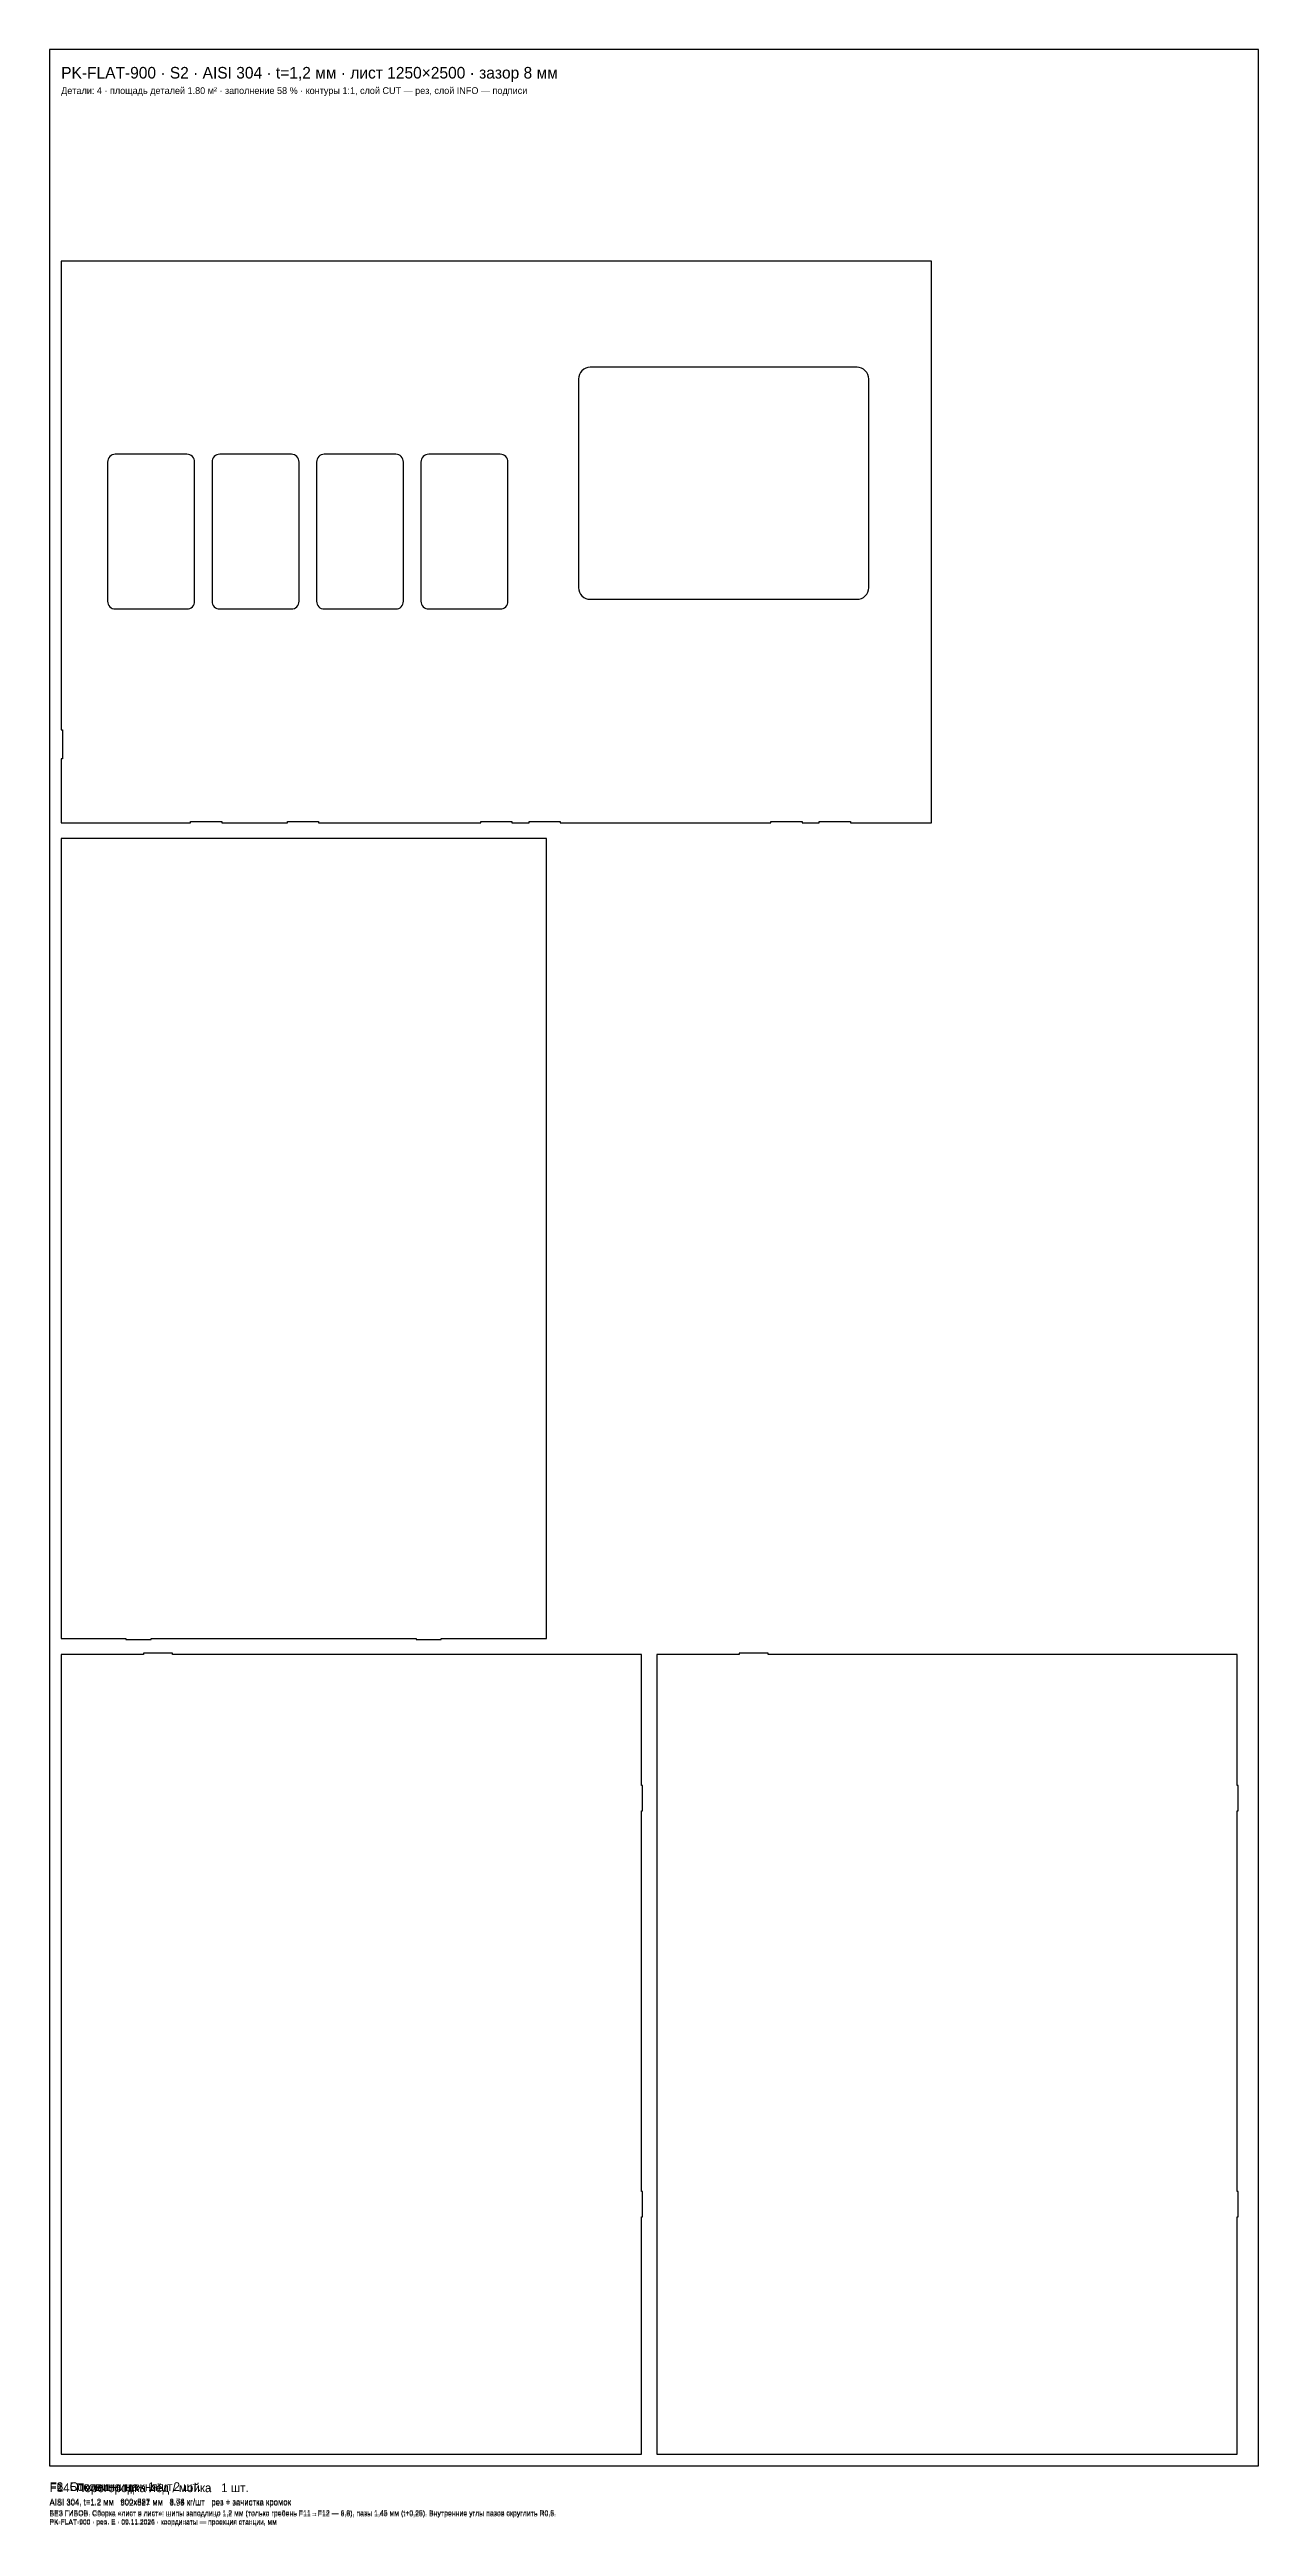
# Model space of a CAD drawing. Header units: millimetres. Extents: x 0 to 1250, y -63 to 2500.
import ezdxf

# ---------------------------------------------------------------- set-up
doc = ezdxf.new("R2010")
doc.units = ezdxf.units.MM
for name, color, linetype in [('CUT', 7, 'Continuous'), ('INFO', 3, 'Continuous'), ('SHEET', 8, 'Continuous')]:
    doc.layers.add(name, color=color, linetype=linetype)

msp = doc.modelspace()

# ---------------------------------------------------------------- linework, layer by layer
at = {"layer": 'CUT'}
for points in [[(145.9, 1700), (145.9, 1701.3), (178.1, 1701.3), (178.1, 1700), (245.9, 1700), (245.9, 1701.3), (278.1, 1701.3), (278.1, 1700), (445.9, 1700), (445.9, 1701.3), (478.1, 1701.3), (478.1, 1700), (495.9, 1700), (495.9, 1701.3), (528.1, 1701.3), (528.1, 1700), (745.9, 1700), (745.9, 1701.3), (778.1, 1701.3), (778.1, 1700), (795.9, 1700), (795.9, 1701.3), (828.1, 1701.3), (828.1, 1700), (912, 1700), (912, 2281.2), (12, 2281.2), (12, 1796.3), (13.3, 1796.3), (13.3, 1766.1), (12, 1766.1), (12, 1700)], [(835, 1931.2), (837.3, 1931.4), (839.6, 1932.1), (841.7, 1933.2), (843.5, 1934.7), (845, 1936.5), (846.1, 1938.6), (846.8, 1940.9), (847, 1943.2), (847, 2159.2), (846.8, 2161.5), (846.1, 2163.8), (845, 2165.9), (843.5, 2167.7), (841.7, 2169.2), (839.6, 2170.3), (837.3, 2171), (835, 2171.2), (559, 2171.2), (556.7, 2171), (554.4, 2170.3), (552.3, 2169.2), (550.5, 2167.7), (549, 2165.9), (547.9, 2163.8), (547.2, 2161.5), (547, 2159.2), (547, 1943.2), (547.2, 1940.9), (547.9, 1938.6), (549, 1936.5), (550.5, 1934.7), (552.3, 1933.2), (554.4, 1932.1), (556.7, 1931.4), (559, 1931.2)], [(142, 1921.2), (143.6, 1921.4), (145.1, 1921.8), (146.4, 1922.5), (147.7, 1923.5), (148.7, 1924.8), (149.4, 1926.1), (149.8, 1927.6), (150, 1929.2), (150, 2073.2), (149.8, 2074.8), (149.4, 2076.3), (148.7, 2077.6), (147.7, 2078.9), (146.4, 2079.9), (145.1, 2080.6), (143.6, 2081), (142, 2081.2), (68, 2081.2), (66.4, 2081), (64.9, 2080.6), (63.6, 2079.9), (62.3, 2078.9), (61.3, 2077.6), (60.6, 2076.3), (60.2, 2074.8), (60, 2073.2), (60, 1929.2), (60.2, 1927.6), (60.6, 1926.1), (61.3, 1924.8), (62.3, 1923.5), (63.6, 1922.5), (64.9, 1921.8), (66.4, 1921.4), (68, 1921.2)], [(250, 1921.2), (251.6, 1921.4), (253.1, 1921.8), (254.4, 1922.5), (255.7, 1923.5), (256.7, 1924.8), (257.4, 1926.1), (257.8, 1927.6), (258, 1929.2), (258, 2073.2), (257.8, 2074.8), (257.4, 2076.3), (256.7, 2077.6), (255.7, 2078.9), (254.4, 2079.9), (253.1, 2080.6), (251.6, 2081), (250, 2081.2), (176, 2081.2), (174.4, 2081), (172.9, 2080.6), (171.6, 2079.9), (170.3, 2078.9), (169.3, 2077.6), (168.6, 2076.3), (168.2, 2074.8), (168, 2073.2), (168, 1929.2), (168.2, 1927.6), (168.6, 1926.1), (169.3, 1924.8), (170.3, 1923.5), (171.6, 1922.5), (172.9, 1921.8), (174.4, 1921.4), (176, 1921.2)], [(358, 1921.2), (359.6, 1921.4), (361.1, 1921.8), (362.4, 1922.5), (363.7, 1923.5), (364.7, 1924.8), (365.4, 1926.1), (365.8, 1927.6), (366, 1929.2), (366, 2073.2), (365.8, 2074.8), (365.4, 2076.3), (364.7, 2077.6), (363.7, 2078.9), (362.4, 2079.9), (361.1, 2080.6), (359.6, 2081), (358, 2081.2), (284, 2081.2), (282.4, 2081), (280.9, 2080.6), (279.6, 2079.9), (278.3, 2078.9), (277.3, 2077.6), (276.6, 2076.3), (276.2, 2074.8), (276, 2073.2), (276, 1929.2), (276.2, 1927.6), (276.6, 1926.1), (277.3, 1924.8), (278.3, 1923.5), (279.6, 1922.5), (280.9, 1921.8), (282.4, 1921.4), (284, 1921.2)], [(466, 1921.2), (467.6, 1921.4), (469.1, 1921.8), (470.4, 1922.5), (471.7, 1923.5), (472.7, 1924.8), (473.4, 1926.1), (473.8, 1927.6), (474, 1929.2), (474, 2073.2), (473.8, 2074.8), (473.4, 2076.3), (472.7, 2077.6), (471.7, 2078.9), (470.4, 2079.9), (469.1, 2080.6), (467.6, 2081), (466, 2081.2), (392, 2081.2), (390.4, 2081), (388.9, 2080.6), (387.6, 2079.9), (386.3, 2078.9), (385.3, 2077.6), (384.6, 2076.3), (384.2, 2074.8), (384, 2073.2), (384, 1929.2), (384.2, 1927.6), (384.6, 1926.1), (385.3, 1924.8), (386.3, 1923.5), (387.6, 1922.5), (388.9, 1921.8), (390.4, 1921.4), (392, 1921.2)], [(79, 856), (79, 854.8), (105, 854.8), (105, 856), (379, 856), (379, 854.8), (405, 854.8), (405, 856), (514, 856), (514, 1683.6), (12, 1683.6), (12, 856)], [(612, 12), (612, 257.8), (613.2, 257.8), (613.2, 283.8), (612, 283.8), (612, 677.8), (613.2, 677.8), (613.2, 703.8), (612, 703.8), (612, 839.6), (127, 839.6), (127, 840.8), (97, 840.8), (97, 839.6), (12, 839.6), (12, 12)], [(1228, 12), (1228, 257.8), (1229.2, 257.8), (1229.2, 283.8), (1228, 283.8), (1228, 677.8), (1229.2, 677.8), (1229.2, 703.8), (1228, 703.8), (1228, 839.6), (743, 839.6), (743, 840.8), (713, 840.8), (713, 839.6), (628, 839.6), (628, 12)]]:
    msp.add_lwpolyline(points, close=True, dxfattribs=at)
at = {"layer": 'SHEET'}
msp.add_lwpolyline([(0, 0), (1250, 0), (1250, 2500), (0, 2500)], close=True, dxfattribs=at)

# ---------------------------------------------------------------- texts
at = {"layer": 'INFO'}
for s, height, p in [('Детали: 4 · площадь деталей 1.80 м² · заполнение 58 % · контуры 1:1, слой CUT — рез, слой INFO — подписи', 7, (12, 2454)), ('PK-FLAT-900 · S2 · AISI 304 · t=1,2 мм · лист 1250×2500 · зазор 8 мм', 12, (12, 2470)), ('F2  Боковина нижняя   2 шт.', 9, (0, -26)), ('F2  Боковина нижняя   2 шт.', 9, (0, -26)), ('F6  Столешница   1 шт.', 9, (0, -26)), ('F14  Перегородка лёд / мойка   1 шт.', 9, (0, -27.2)), ('AISI 304, t=1.2 мм   600x827 мм   4.73 кг/шт   рез + зачистка кромок', 6, (0, -40)), ('AISI 304, t=1.2 мм   600x827 мм   4.73 кг/шт   рез + зачистка кромок', 6, (0, -40)), ('AISI 304, t=1.2 мм   900x581 мм   3.74 кг/шт   рез + зачистка кромок', 6, (0, -40)), ('AISI 304, t=1.2 мм   502x827 мм   3.95 кг/шт   рез + зачистка кромок', 6, (0, -41.2)), ('БЕЗ ГИБОВ. Сборка «лист в лист»: шипы заподлицо 1,2 мм (только гребень F11→F12 — 6,8), пазы 1,45 мм (t+0,25). Внутренние углы пазов скруглить R0,5.', 5.2, (0, -51)), ('БЕЗ ГИБОВ. Сборка «лист в лист»: шипы заподлицо 1,2 мм (только гребень F11→F12 — 6,8), пазы 1,45 мм (t+0,25). Внутренние углы пазов скруглить R0,5.', 5.2, (0, -51)), ('БЕЗ ГИБОВ. Сборка «лист в лист»: шипы заподлицо 1,2 мм (только гребень F11→F12 — 6,8), пазы 1,45 мм (t+0,25). Внутренние углы пазов скруглить R0,5.', 5.2, (0, -51)), ('БЕЗ ГИБОВ. Сборка «лист в лист»: шипы заподлицо 1,2 мм (только гребень F11→F12 — 6,8), пазы 1,45 мм (t+0,25). Внутренние углы пазов скруглить R0,5.', 5.2, (0, -52.2)), ('PK-FLAT-900 · рев. E · 09.11.2026 · координаты — проекция станции, мм', 5, (0, -60)), ('PK-FLAT-900 · рев. E · 09.11.2026 · координаты — проекция станции, мм', 5, (0, -60)), ('PK-FLAT-900 · рев. E · 09.11.2026 · координаты — проекция станции, мм', 5, (0, -60)), ('PK-FLAT-900 · рев. E · 09.11.2026 · координаты — проекция станции, мм', 5, (0, -61.2))]:
    msp.add_text(s, height=height, dxfattribs=at).set_placement(p)

doc.saveas('drawing.dxf')
